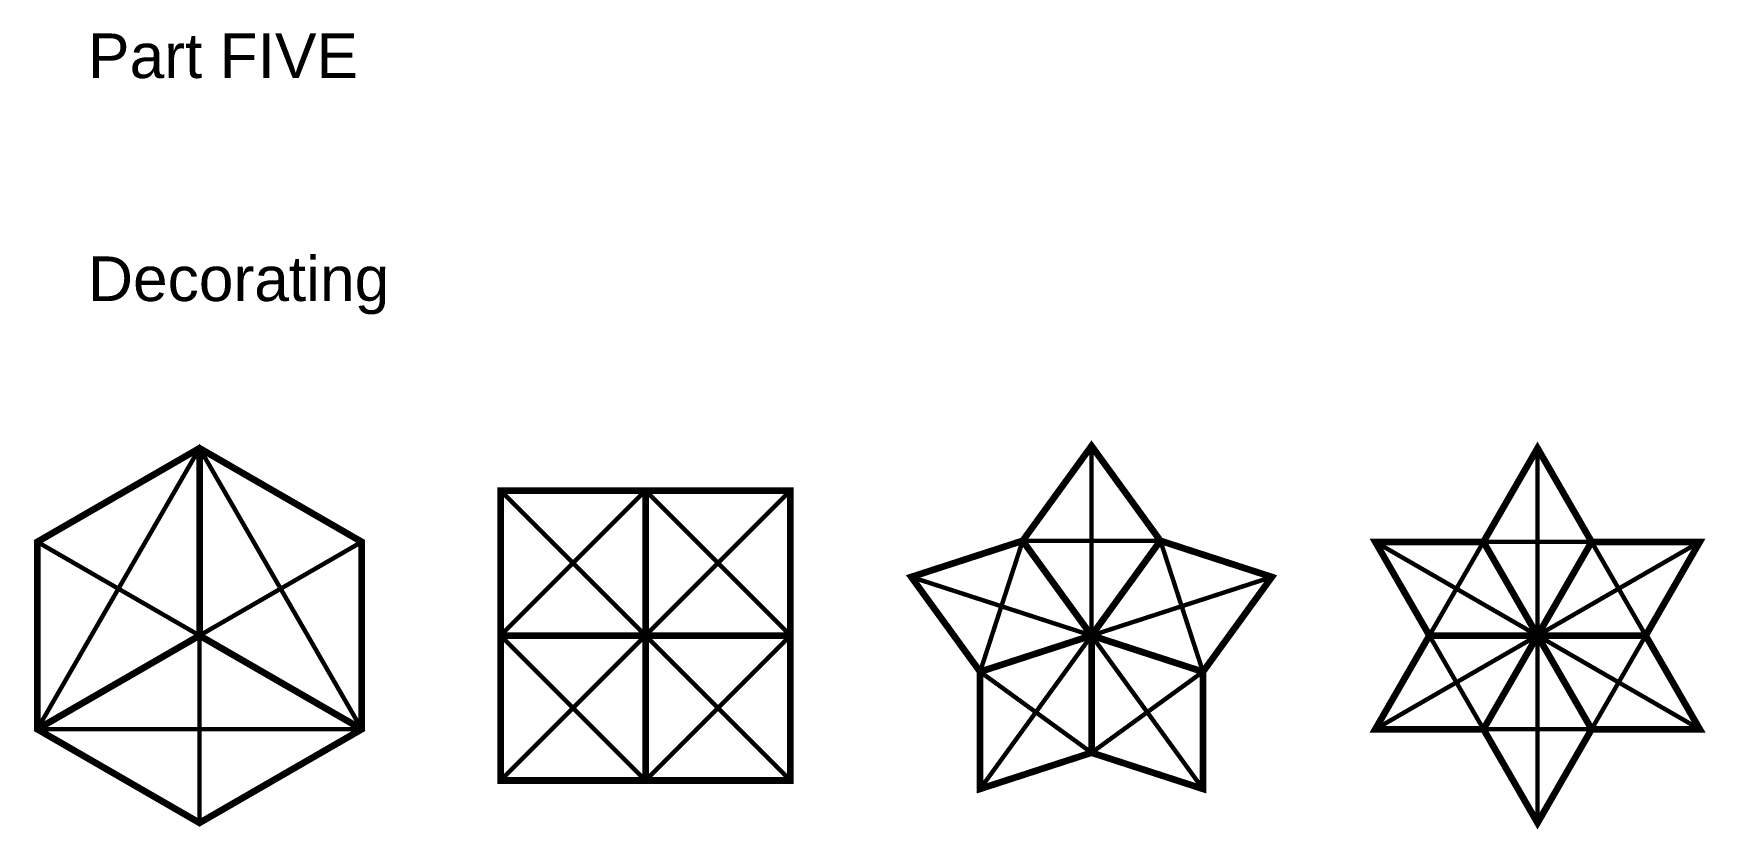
# Model space of a CAD drawing. Header units: inches. Extents: x 43.6 to 136.6, y -34.8 to 9.
# Drawn here: x 125.26 to 132.75, y 5.13 to 8.7 of the extents above; entities that cross this region are included whole.
import ezdxf

# ---------------------------------------------------------------- set-up
doc = ezdxf.new("R2010")
doc.units = ezdxf.units.IN
doc.header["$LTSCALE"] = 0.15
doc.header["$MEASUREMENT"] = 0
doc.linetypes.add('CENTER', pattern=[2, 1.25, -0.25, 0.25, -0.25])
doc.linetypes.add('DASHED', pattern=[0.75, 0.5, -0.25])
doc.layers.add('cut-thick', color=7, linetype='Continuous')
doc.layers.add('fold', color=252, linetype='DASHED')
doc.styles.add('Arial', font='ARIAL.TTF')

msp = doc.modelspace()

# ---------------------------------------------------------------- texts
at = {"style": 'Arial'}
for s, p in [('Part FIVE', (125.5, 8.5)), ('Decorating', (125.5, 7.5))]:
    msp.add_text(s, height=0.2, dxfattribs=at).set_placement(p)

# ---------------------------------------------------------------- linework, layer by layer
at = {"color": 82, "linetype": 'CENTER', "const_width": 0.02}
for points in [[(126, 6.84), (125.272538, 5.58), (126.727461, 5.58)], [(128, 6.65), (127.35, 6), (128, 5.35), (128.65, 6)], [(129.691219, 6.425), (129.500383, 5.837664), (130, 5.474671), (130.499617, 5.837664), (130.308781, 6.425)], [(131.757513, 6.42), (131.515026, 6.000001), (131.757512, 5.580001), (132.242486, 5.58), (132.484973, 6), (132.242487, 6.42)]]:
    msp.add_lwpolyline(points, close=True, dxfattribs=at)
at = {"layer": 'cut-thick', "const_width": 0.03}
for points in [[(125.272539, 6.42), (126, 6.84), (126.727461, 6.42), (126.727461, 5.58), (126, 5.16), (125.272538, 5.58)], [(130, 6.85), (130.308781, 6.425), (130.808398, 6.262664), (130.499617, 5.837664), (130.499617, 5.312336), (130, 5.474671), (129.500383, 5.312336), (129.500383, 5.837664), (129.191602, 6.262664), (129.691219, 6.425)], [(132, 6.84), (132.242487, 6.42), (132.727461, 6.42), (132.484973, 6), (132.727461, 5.58), (132.242486, 5.58), (132, 5.16), (131.757512, 5.580001), (131.272538, 5.58), (131.515026, 6.000001), (131.272539, 6.42), (131.757513, 6.42)], [(127.35, 6.65), (128.65, 6.65), (128.65, 5.35), (127.35, 5.35)]]:
    msp.add_lwpolyline(points, close=True, dxfattribs=at)
at = {"layer": 'fold', "color": 251, "const_width": 0.03}
for points in [[(126, 6), (126, 6.84)], [(128, 6), (128, 6.65)], [(129.691219, 6.425), (130, 6)], [(130.308781, 6.425), (130, 6)], [(131.757513, 6.42), (132, 6.000001)], [(132.242487, 6.42), (132, 6)], [(126, 6), (125.272538, 5.58)], [(126, 6), (126.727461, 5.58)], [(128, 6), (127.35, 6)], [(128, 6), (128.65, 6)], [(128, 6), (128, 5.35)], [(129.500383, 5.837664), (130, 6)], [(130, 5.474671), (130, 6)], [(130.499617, 5.837664), (130, 6)], [(131.515026, 6.000001), (132, 6.000001)], [(131.757512, 5.580001), (131.999999, 6.000001)], [(132.242486, 5.58), (131.999999, 6)], [(132.484973, 6), (132, 6)]]:
    msp.add_lwpolyline(points, dxfattribs=at)
at = {"layer": 'fold', "color": 254, "const_width": 0.02}
for points in [[(130, 6.85), (130, 6)], [(132, 5.16), (132, 6.84)], [(127.35, 6.65), (128.65, 5.35)], [(128.65, 6.65), (127.35, 5.35)], [(125.272539, 6.42), (126, 6)], [(126.727461, 6.42), (126, 6)], [(132.727461, 6.42), (131.272538, 5.58)], [(131.272539, 6.42), (132.727461, 5.58)], [(129.191602, 6.262664), (130, 6)], [(130.808398, 6.262664), (130, 6)], [(126, 5.16), (126, 6)], [(129.500383, 5.312336), (130, 6)], [(130.499617, 5.312336), (130, 6)]]:
    msp.add_lwpolyline(points, dxfattribs=at)

msp.set_redraw_order([(e.dxf.handle, doc.entitydb.next_handle()) for e in msp.query("TEXT MTEXT ATTDEF DIMENSION ARC_DIMENSION")])  # texts and dimensions are drawn at this point

doc.saveas('drawing.dxf')
